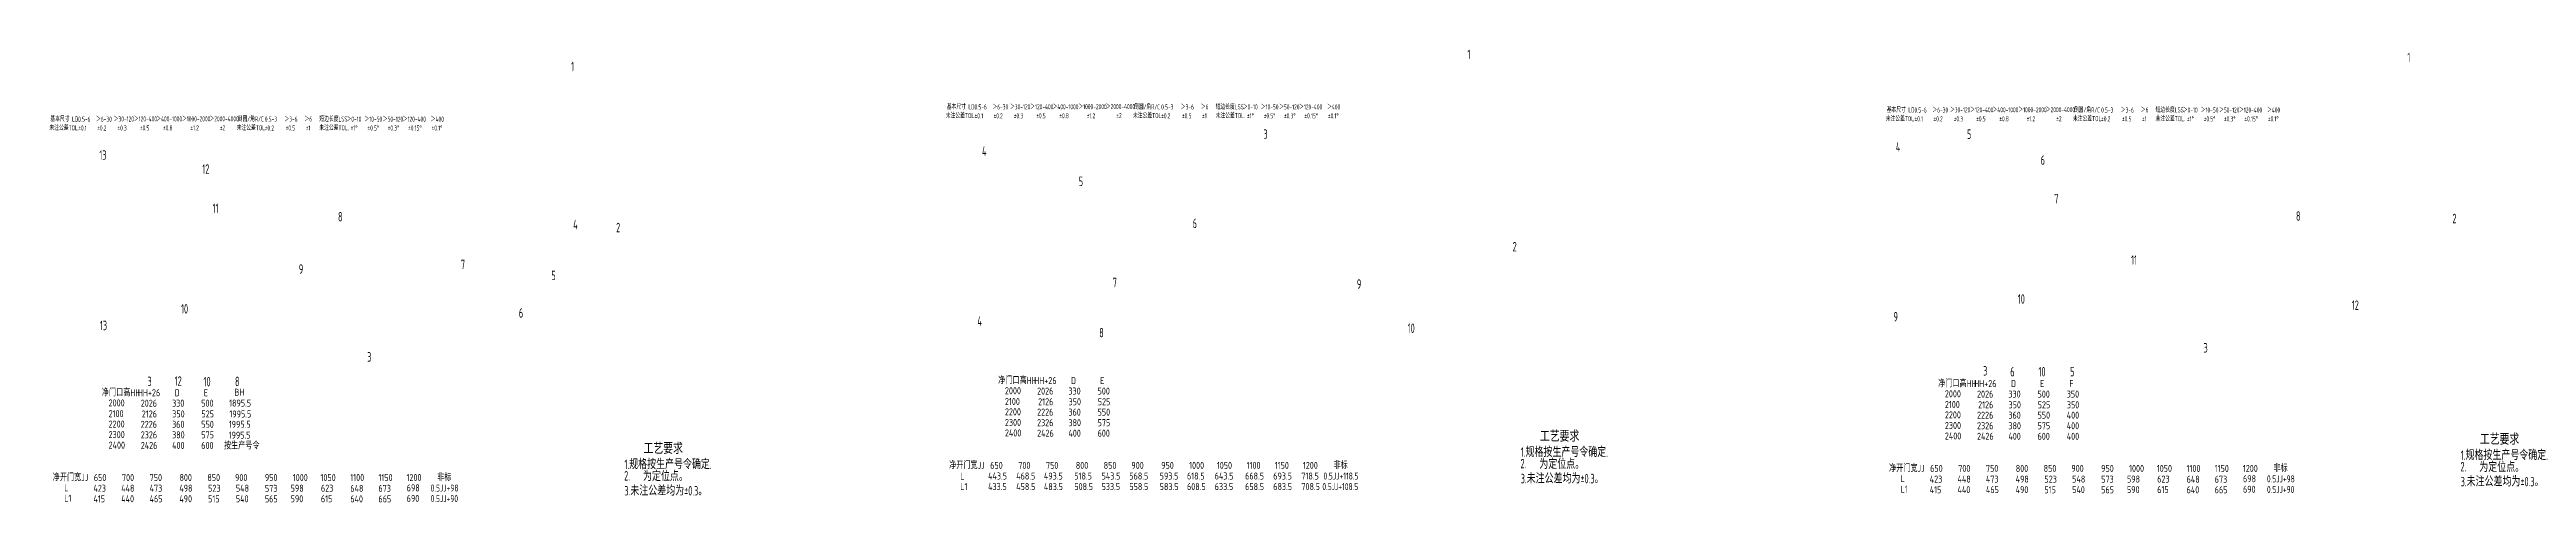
# Model space of a CAD drawing. Header units: inches. Extents: x 14216 to 120088, y -29410 to 23559.
# Drawn here: x 18953 to 22477, y 5861 to 6505 of the extents above; entities that cross this region are included whole.
import ezdxf

# ---------------------------------------------------------------- set-up
doc = ezdxf.new("R2010")
doc.units = ezdxf.units.IN
doc.header["$LTSCALE"] = 0.3
doc.header["$MEASUREMENT"] = 0
for name, color, linetype in [('2', 2, 'Continuous'), ('6', 3, 'Continuous'), ('7', 4, 'Continuous')]:
    doc.layers.add(name, color=color, linetype=linetype)
doc.layers.add('粗实线', color=7, linetype='Continuous', lineweight=30)
doc.styles.add('HZ', font='isocp2.shx', dxfattribs={"width": 0.7, "bigfont": 'hztxt.shx'})

msp = doc.modelspace()

# ---------------------------------------------------------------- texts
at = {"layer": '2', "style": 'HZ'}
for s, width, p in [('净门口高HH', 0.75, (20302.934, 6029.548)), ('HH+26', 0.75, (20354.186, 6029.548)), ('D', 0.75, (20406.536, 6029.548)), ('E', 0.75, (20448.036, 6029.548)), ('净门口高HH', 0.75, (21640.064, 6025.21)), ('HH+26', 0.75, (21691.317, 6025.21)), ('D', 0.75, (21743.666, 6025.21)), ('E', 0.75, (21785.166, 6025.21)), ('F', 0.75, (21826.666, 6025.21)), ('净门口高HH', 0.75, (19027.844, 6012.23)), ('2000', 0.75, (19037.5, 5997.732)), ('2100', 0.75, (19037.5, 5982.481)), ('HH+26', 0.75, (19079.096, 6012.23)), ('2026', 0.75, (19083.216, 5997.333)), ('2126', 0.75, (19084.733, 5982.082)), ('330', 0.75, (19127.817, 5997.333)), ('350', 0.75, (19128.048, 5982.082)), ('D', 0.75, (19131.446, 6012.23)), ('500', 0.75, (19169.317, 5997.333)), ('525', 0.75, (19169.548, 5982.082)), ('E', 0.75, (19172.946, 6012.23)), ('1895.5', 0.75, (19208.97, 5997.544)), ('1995.5', 0.75, (19209.364, 5982.007)), ('BH', 0.75, (19216.477, 6012.958)), ('2000', 0.75, (20312.589, 6015.05)), ('2100', 0.75, (20312.589, 5999.799)), ('2200', 0.75, (20312.589, 5985.05)), ('2026', 0.75, (20358.306, 6014.651)), ('2226', 0.75, (20358.306, 5984.651)), ('2126', 0.75, (20359.823, 5999.4)), ('330', 0.75, (20402.907, 6014.651)), ('360', 0.75, (20402.907, 5984.651)), ('350', 0.75, (20403.138, 5999.4)), ('500', 0.75, (20444.407, 6014.651)), ('550', 0.75, (20444.407, 5984.651)), ('525', 0.75, (20444.638, 5999.4)), ('2000', 0.75, (21649.72, 6010.712)), ('2100', 0.75, (21649.72, 5995.461)), ('2200', 0.75, (21649.72, 5980.712)), ('2026', 0.75, (21695.436, 6010.312)), ('2226', 0.75, (21695.436, 5980.312)), ('2126', 0.75, (21696.954, 5995.061)), ('330', 0.75, (21740.038, 6010.312)), ('360', 0.75, (21740.038, 5980.312)), ('350', 0.75, (21740.268, 5995.061)), ('500', 0.75, (21781.538, 6010.312)), ('550', 0.75, (21781.538, 5980.312)), ('525', 0.75, (21781.768, 5995.061)), ('350', 0.75, (21823.038, 6010.312)), ('400', 0.75, (21823.038, 5980.312)), ('350', 0.75, (21823.268, 5995.061)), ('2200', 0.75, (19037.5, 5967.732)), ('2300', 0.75, (19037.5, 5952.732)), ('2226', 0.75, (19083.216, 5967.333)), ('2326', 0.75, (19083.216, 5952.333)), ('360', 0.75, (19127.817, 5967.333)), ('380', 0.75, (19127.817, 5952.333)), ('550', 0.75, (19169.317, 5967.333)), ('575', 0.75, (19169.317, 5952.333)), ('1995.5', 0.75, (19208.303, 5951.914)), ('1995.5', 0.75, (19208.507, 5967.328)), ('2300', 0.75, (20312.589, 5970.05)), ('2400', 0.75, (20312.589, 5955.05)), ('2326', 0.75, (20358.306, 5969.651)), ('2426', 0.75, (20358.306, 5954.651)), ('380', 0.75, (20402.907, 5969.651)), ('400', 0.75, (20402.907, 5954.651)), ('575', 0.75, (20444.407, 5969.651)), ('600', 0.75, (20444.407, 5954.651)), ('2300', 0.75, (21649.72, 5965.712)), ('2400', 0.75, (21649.72, 5950.712)), ('2326', 0.75, (21695.436, 5965.312)), ('2426', 0.75, (21695.436, 5950.312)), ('380', 0.75, (21740.038, 5965.312)), ('400', 0.75, (21740.038, 5950.312)), ('575', 0.75, (21781.538, 5965.312)), ('600', 0.75, (21781.538, 5950.312)), ('400', 0.75, (21823.038, 5965.312)), ('400', 0.75, (21823.038, 5950.312)), ('2400', 0.75, (19037.5, 5937.732)), ('2426', 0.75, (19083.216, 5937.333)), ('400', 0.75, (19127.817, 5937.333)), ('600', 0.75, (19169.317, 5937.333)), ('按生产号令', 0.75, (19201.578, 5936.834)), ('净开门宽JJ', 0.75, (20233.172, 5908.96)), ('非标', 0.75, (20779.985, 5908.96)), ('净开门宽JJ', 0.75, (18958.082, 5891.642)), ('L', 0.75, (18974.368, 5877.195)), ('423', 0.75, (19015.928, 5876.342)), ('650', 0.75, (19016.523, 5891.642)), ('448', 0.75, (19055.475, 5876.493)), ('700', 0.75, (19056.523, 5891.642)), ('473', 0.75, (19095.838, 5876.493)), ('750', 0.75, (19095.917, 5891.642)), ('498', 0.75, (19138.153, 5876.493)), ('800', 0.75, (19138.32, 5891.642)), ('850', 0.75, (19178.023, 5891.642)), ('523', 0.75, (19179.089, 5876.342)), ('900', 0.75, (19217.417, 5891.642)), ('548', 0.75, (19218.545, 5876.493)), ('950', 0.75, (19259.82, 5891.642)), ('573', 0.75, (19259.853, 5876.252)), ('598', 0.75, (19296.512, 5876.493)), ('1000', 0.75, (19299.523, 5891.642)), ('1050', 0.75, (19338.917, 5891.642)), ('623', 0.75, (19339.562, 5876.493)), ('1100', 0.75, (19381.32, 5891.642)), ('648', 0.75, (19381.353, 5876.252)), ('1150', 0.75, (19421.32, 5891.642)), ('673', 0.75, (19421.353, 5876.252)), ('1200', 0.75, (19461.32, 5891.642)), ('698', 0.75, (19461.594, 5876.976)), ('0.5JJ+98', 0.7, (19495.623, 5876.735)), ('非标', 0.75, (19504.895, 5891.642)), ('L', 0.75, (20249.005, 5893.758)), ('L1', 0.75, (20249.005, 5878.758)), ('443.5', 0.75, (20288.602, 5893.811)), ('433.5', 0.75, (20288.602, 5878.811)), ('650', 0.75, (20291.613, 5908.96)), ('468.5', 0.75, (20328.602, 5893.811)), ('458.5', 0.75, (20328.602, 5878.811)), ('700', 0.75, (20331.613, 5908.96)), ('493.5', 0.75, (20368.029, 5893.811)), ('483.5', 0.75, (20368.029, 5878.811)), ('750', 0.75, (20371.007, 5908.96)), ('518.5', 0.75, (20411.269, 5893.811)), ('508.5', 0.75, (20411.269, 5878.811)), ('800', 0.75, (20413.41, 5908.96)), ('543.5', 0.75, (20450.102, 5893.811)), ('533.5', 0.75, (20450.102, 5878.811)), ('850', 0.75, (20453.113, 5908.96)), ('568.5', 0.75, (20489.529, 5893.811)), ('558.5', 0.75, (20489.529, 5878.811)), ('900', 0.75, (20492.507, 5908.96)), ('593.5', 0.75, (20532.769, 5893.811)), ('583.5', 0.75, (20532.769, 5878.811)), ('950', 0.75, (20534.91, 5908.96)), ('618.5', 0.75, (20571.602, 5893.811)), ('608.5', 0.75, (20571.602, 5878.811)), ('1000', 0.75, (20574.613, 5908.96)), ('643.5', 0.75, (20611.029, 5893.811)), ('633.5', 0.75, (20611.029, 5878.811)), ('1050', 0.75, (20614.007, 5908.96)), ('668.5', 0.75, (20654.269, 5893.811)), ('658.5', 0.75, (20654.269, 5878.811)), ('1100', 0.75, (20656.41, 5908.96)), ('693.5', 0.75, (20694.269, 5893.811)), ('683.5', 0.75, (20694.269, 5878.811)), ('1150', 0.75, (20696.41, 5908.96)), ('718.5', 0.75, (20734.269, 5893.811)), ('708.5', 0.75, (20734.269, 5878.811)), ('1200', 0.75, (20736.41, 5908.96)), ('0.5JJ+108.5', 0.7, (20764.139, 5878.811)), ('0.5JJ+118.5', 0.7, (20765.837, 5893.811)), ('净开门宽JJ', 0.75, (21570.302, 5904.621)), ('L', 0.75, (21586.588, 5890.174)), ('L1', 0.75, (21586.588, 5875.174)), ('423', 0.75, (21628.148, 5889.322)), ('415', 0.75, (21628.148, 5874.322)), ('650', 0.75, (21628.744, 5904.621)), ('448', 0.75, (21667.695, 5889.473)), ('440', 0.75, (21667.695, 5874.473)), ('700', 0.75, (21668.744, 5904.621)), ('473', 0.75, (21708.058, 5889.473)), ('465', 0.75, (21708.058, 5874.473)), ('750', 0.75, (21708.138, 5904.621)), ('498', 0.75, (21750.373, 5889.473)), ('490', 0.75, (21750.373, 5874.473)), ('800', 0.75, (21750.541, 5904.621)), ('850', 0.75, (21790.244, 5904.621)), ('523', 0.75, (21791.309, 5889.322)), ('900', 0.75, (21829.638, 5904.621)), ('548', 0.75, (21830.766, 5889.473)), ('540', 0.75, (21830.766, 5874.473)), ('950', 0.75, (21872.041, 5904.621)), ('573', 0.75, (21872.073, 5889.231)), ('598', 0.75, (21908.733, 5889.473)), ('590', 0.75, (21908.733, 5874.473)), ('1000', 0.75, (21911.744, 5904.621)), ('1050', 0.75, (21951.138, 5904.621)), ('623', 0.75, (21951.783, 5889.473)), ('615', 0.75, (21951.783, 5874.473)), ('1100', 0.75, (21993.541, 5904.621)), ('648', 0.75, (21993.573, 5889.231)), ('1150', 0.75, (22033.541, 5904.621)), ('673', 0.75, (22033.573, 5889.231)), ('1200', 0.75, (22073.541, 5904.621)), ('698', 0.75, (22073.815, 5889.956)), ('690', 0.75, (22073.815, 5874.956)), ('0.5JJ+98', 0.7, (22107.844, 5889.714)), ('0.5JJ+90', 0.7, (22107.844, 5874.714)), ('非标', 0.75, (22117.115, 5904.621)), ('L1', 0.75, (18974.368, 5862.195)), ('415', 0.75, (19015.928, 5861.342)), ('440', 0.75, (19055.475, 5861.493)), ('465', 0.75, (19095.838, 5861.493)), ('490', 0.75, (19138.153, 5861.493)), ('515', 0.75, (19179.089, 5861.342)), ('540', 0.75, (19218.545, 5861.493)), ('565', 0.75, (19259.853, 5861.252)), ('590', 0.75, (19296.512, 5861.493)), ('615', 0.75, (19339.562, 5861.493)), ('640', 0.75, (19381.353, 5861.252)), ('665', 0.75, (19421.353, 5861.252)), ('690', 0.75, (19461.594, 5861.976)), ('0.5JJ+90', 0.7, (19495.623, 5861.735)), ('515', 0.75, (21791.309, 5874.322)), ('565', 0.75, (21872.073, 5874.231)), ('640', 0.75, (21993.573, 5874.231)), ('665', 0.75, (22033.573, 5874.231))]:
    msp.add_text(s, height=10, dxfattribs=dict(at, width=width)).set_placement(p)
at = {"layer": '2', "color": 6, "style": 'HZ', "width": 0.7}
for s, p in [('1.规格按生产号令确定.', (19771.298, 5908.667)), ('2.', (21046.02, 5909.716)), ('1.规格按生产号令确定.', (21046.388, 5925.985)), ('为定位点。', (21072.805, 5908.941)), ('1.规格按生产号令确定.', (22383.519, 5921.646)), ('为定位点。', (22409.936, 5904.602)), ('2.', (19770.93, 5892.398)), ('3.未注公差均为±0.3。', (19771.218, 5871.088)), ('为定位点。', (19797.715, 5891.623)), ('3.未注公差均为±0.3。', (21046.308, 5888.406)), ('2.', (22383.15, 5905.378)), ('3.未注公差均为±0.3。', (22383.438, 5884.068))]:
    msp.add_text(s, height=13.5, dxfattribs=at).set_placement(p)
at = {"layer": '6', "color": 2, "style": 'HZ', "width": 0.7}
for s, p in [('未注公差TOL.', (20228.4, 6407.674)), ('基本尺寸 LD.', (20229.818, 6420.129)), ('0.5-6', (20269.369, 6419.956)), ('%%P0.1', (20269.369, 6407.356)), ('＞6-30', (20294.826, 6419.956)), ('%%P0.2', (20296.369, 6407.356)), ('＞30-120', (20319.822, 6420.177)), ('%%P0.3', (20325.169, 6407.356)), ('＞120-400', (20348.561, 6420.27)), ('%%P0.5', (20357.111, 6407.449)), ('＞400-1000', (20380.359, 6420.27)), ('%%P0.8', (20389.993, 6407.449)), ('＞1000-2000', (20417.056, 6420.361)), ('%%P1.2', (20428.883, 6407.54)), ('＞2000-4000', (20456.129, 6420.451)), ('%%P2', (20470.919, 6407.63)), ('未注公差TOL.', (20494.774, 6407.674)), ('倒圆/角R/C', (20496.192, 6420.129)), ('0.5-3', (20534.843, 6419.956)), ('%%P0.2', (20534.843, 6407.356)), ('＞3-6', (20562.796, 6419.956)), ('%%P0.5', (20564.484, 6407.356)), ('＞6', (20591.318, 6420.177)), ('%%P1', (20593.055, 6407.356)), ('未注公差TOL.', (20612.322, 6407.674)), ('短边长度LSS.', (20612.31, 6420.129)), ('＞0-10', (20651.098, 6419.956)), ('%%P1%%D', (20656.869, 6407.356)), ('＞10-50', (20676.574, 6419.956)), ('%%P0.5%%D', (20680.84, 6407.356)), ('＞50-120', (20702.615, 6419.956)), ('%%P0.3%%D', (20709.584, 6407.356)), ('＞120-400', (20731.021, 6419.956)), ('%%P0.15%%D', (20738.614, 6407.356)), ('＞400', (20770.893, 6419.956)), ('%%P0.1%%D', (20772.068, 6407.356)), ('基本尺寸 LD.', (21566.948, 6415.791)), ('0.5-6', (21606.499, 6415.618)), ('＞6-30', (21631.957, 6415.618)), ('＞30-120', (21656.953, 6415.839)), ('＞120-400', (21685.691, 6415.932)), ('＞400-1000', (21717.49, 6415.932)), ('＞1000-2000', (21754.186, 6416.022)), ('＞2000-4000', (21793.26, 6416.113)), ('倒圆/角R/C', (21833.322, 6415.791)), ('0.5-3', (21871.973, 6415.618)), ('＞3-6', (21899.927, 6415.618)), ('＞6', (21928.448, 6415.839)), ('短边长度LSS.', (21949.441, 6415.791)), ('＞0-10', (21988.229, 6415.618)), ('＞10-50', (22013.704, 6415.618)), ('＞50-120', (22039.746, 6415.618)), ('＞120-400', (22068.151, 6415.618)), ('＞400', (22108.024, 6415.618)), ('未注公差TOL.', (18953.31, 6390.356)), ('基本尺寸 LD.', (18954.728, 6402.812)), ('0.5-6', (18994.279, 6402.638)), ('%%P0.1', (18994.279, 6390.038)), ('＞6-30', (19019.736, 6402.638)), ('%%P0.2', (19021.279, 6390.038)), ('＞30-120', (19044.732, 6402.859)), ('%%P0.3', (19050.079, 6390.038)), ('＞120-400', (19073.471, 6402.952)), ('%%P0.5', (19082.021, 6390.131)), ('＞400-1000', (19105.269, 6402.952)), ('%%P0.8', (19114.903, 6390.131)), ('＞1000-2000', (19141.966, 6403.043)), ('%%P1.2', (19153.793, 6390.222)), ('＞2000-4000', (19181.039, 6403.134)), ('%%P2', (19195.829, 6390.312)), ('未注公差TOL.', (19219.684, 6390.356)), ('倒圆/角R/C', (19221.102, 6402.812)), ('0.5-3', (19259.753, 6402.638)), ('%%P0.2', (19259.753, 6390.038)), ('＞3-6', (19287.706, 6402.638)), ('%%P0.5', (19289.394, 6390.038)), ('＞6', (19316.228, 6402.859)), ('%%P1', (19317.965, 6390.038)), ('未注公差TOL.', (19337.233, 6390.356)), ('短边长度LSS.', (19337.22, 6402.812)), ('＞0-10', (19376.008, 6402.638)), ('%%P1%%D', (19381.779, 6390.038)), ('＞10-50', (19401.484, 6402.638)), ('%%P0.5%%D', (19405.75, 6390.038)), ('＞50-120', (19427.525, 6402.638)), ('%%P0.3%%D', (19434.495, 6390.038)), ('＞120-400', (19455.931, 6402.638)), ('%%P0.15%%D', (19463.524, 6390.038)), ('＞400', (19495.803, 6402.638)), ('%%P0.1%%D', (19496.978, 6390.038)), ('未注公差TOL.', (21565.531, 6403.335)), ('%%P0.1', (21606.499, 6403.018)), ('%%P0.2', (21633.499, 6403.018)), ('%%P0.3', (21662.299, 6403.018)), ('%%P0.5', (21694.242, 6403.111)), ('%%P0.8', (21727.123, 6403.111)), ('%%P1.2', (21766.014, 6403.201)), ('%%P2', (21808.05, 6403.292)), ('未注公差TOL.', (21831.905, 6403.335)), ('%%P0.2', (21871.973, 6403.018)), ('%%P0.5', (21901.615, 6403.018)), ('%%P1', (21930.185, 6403.018)), ('未注公差TOL.', (21949.453, 6403.335)), ('%%P1%%D', (21993.999, 6403.018)), ('%%P0.5%%D', (22017.97, 6403.018)), ('%%P0.3%%D', (22046.715, 6403.018)), ('%%P0.15%%D', (22075.745, 6403.018)), ('%%P0.1%%D', (22109.198, 6403.018))]:
    msp.add_text(s, height=7.2, dxfattribs=at).set_placement(p)
at = {"layer": '7', "style": 'HZ', "width": 0.7}
for s, p in [('1', (19695.36, 6474.343)), ('1', (20970.45, 6491.661)), ('1', (22307.581, 6487.322)), ('3', (20680.328, 6378.195)), ('5', (21681.215, 6378.093)), ('13', (19024.309, 6348.34)), ('4', (20279.976, 6354.029)), ('4', (21579.92, 6360.006)), ('6', (21785.97, 6341.32)), ('12', (19170.742, 6328.506)), ('5', (20417.566, 6311.053)), ('11', (19185.476, 6272.826)), ('8', (19363.902, 6260.837)), ('7', (21805.316, 6286.468)), ('8', (22149.205, 6261.731)), ('4', (19698.415, 6249.563)), ('2', (19759.469, 6245.319)), ('6', (20579.575, 6251.216)), ('2', (22371.689, 6258.299)), ('7', (19538.686, 6193.03)), ('2', (21034.752, 6218.207)), ('11', (21914.529, 6199.186)), ('9', (19308.101, 6186.436)), ('5', (19667.368, 6177.289)), ('7', (20465.923, 6167.125)), ('9', (20813.191, 6165.093)), ('10', (19140.54, 6129.742)), ('6', (19621.109, 6123.92)), ('9', (21576.605, 6118.517)), ('10', (21753.438, 6143.871)), ('12', (22228.566, 6134.97)), ('13', (19025.152, 6106.133)), ('4', (20273.438, 6112.351)), ('8', (20446.737, 6095.949)), ('10', (20885.528, 6102.194)), ('3', (19405.445, 6061.4)), ('3', (22017.666, 6074.379)), ('3', (19092.866, 6026.649)), ('12', (19131.423, 6027.211)), ('10', (19172.54, 6026.324)), ('8', (19217.296, 6026.539)), ('3', (21704.141, 6041.642)), ('6', (21742.733, 6040.38)), ('10', (21782.822, 6040.391)), ('5', (21827.876, 6040.537))]:
    msp.add_text(s, height=13.5, dxfattribs=at).set_placement(p)
at = {"layer": '粗实线', "color": 3, "linetype": 'Continuous', "lineweight": -3, "style": 'HZ', "width": 0.7}
for p in [(21073.658, 5947.526), (22410.788, 5943.188), (19798.568, 5930.208)]:
    msp.add_text('工艺要求', height=16, dxfattribs=at).set_placement(p)

doc.saveas('drawing.dxf')
